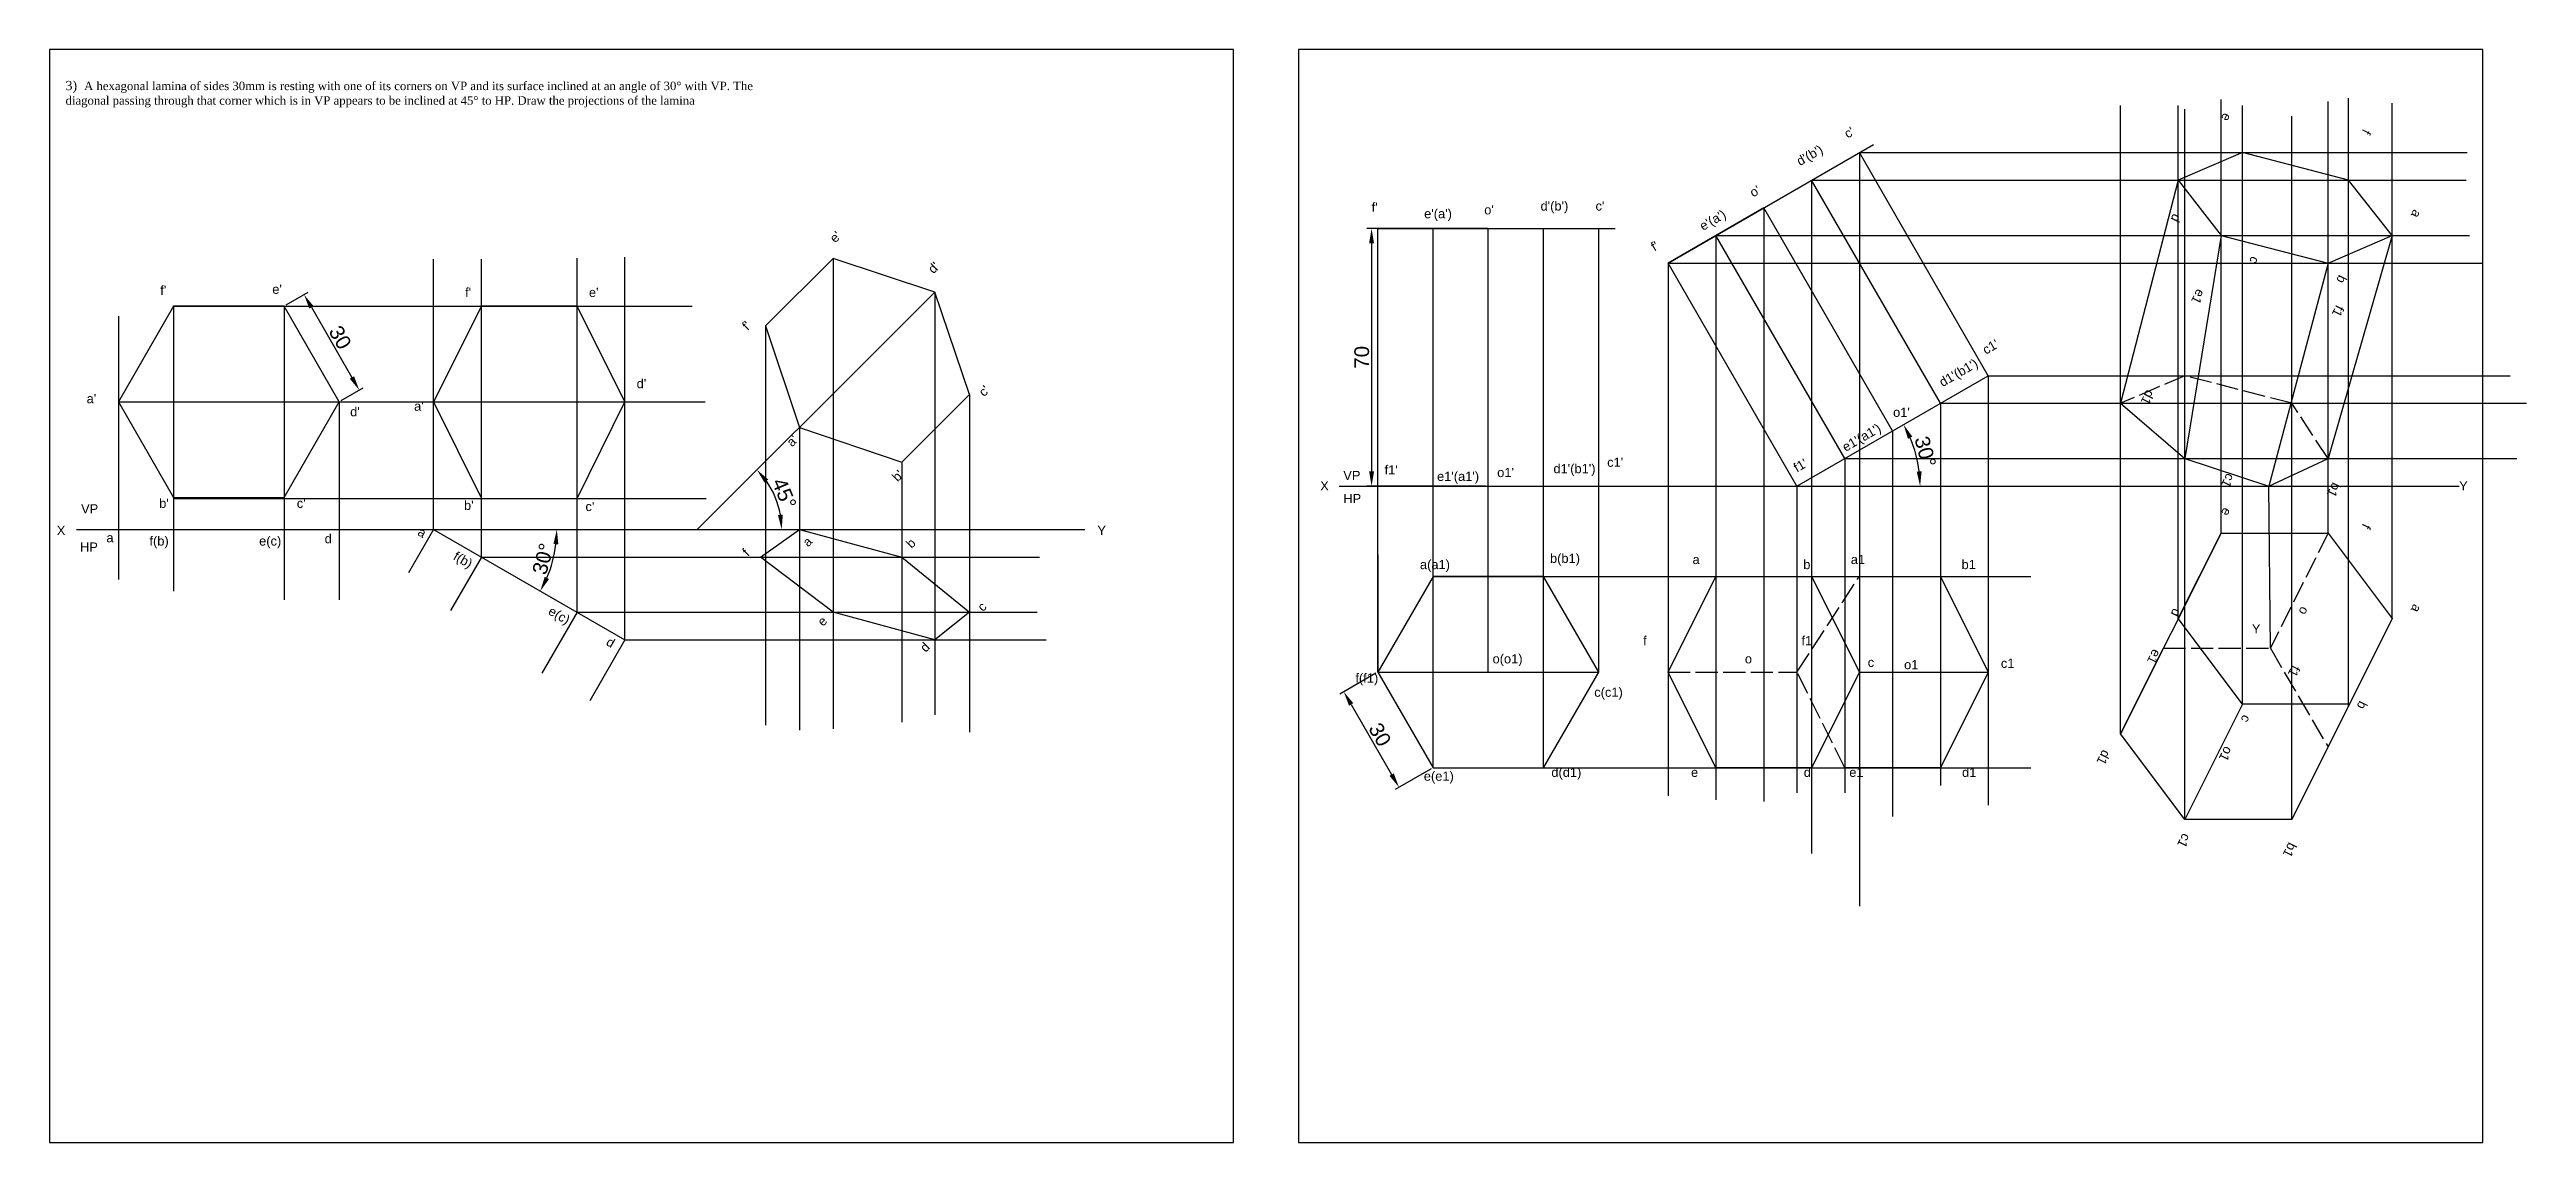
# Model space of a CAD drawing. Header units: millimetres. Extents: x 0 to 1139, y 0 to 297.
# Drawn here: x 466 to 1139, y 0 to 297 of the extents above; entities that cross this region are included whole.
import ezdxf

# ---------------------------------------------------------------- set-up
doc = ezdxf.new("R2010")
doc.units = ezdxf.units.MM
doc.linetypes.add('ACAD_ISO02W100', pattern=[15, 12, -3])
doc.styles.get("Standard").update_dxf_attribs({"font": 'arial.ttf'})
doc.dimstyles.new('ISO-25', dxfattribs={"dimtxt": 4, "dimasz": 4, "dimexe": 1.25, "dimexo": 0.625, "dimtad": 1, "dimdec": 0, "dimtxsty": 'Standard', "dimcen": 2.5, "dimadec": 0, "dimazin": 0, "dimtfac": 1, "dimtdec": 0, "dimtmove": 0, "dimatfit": 3, "dimfxl": 1, "dimarcsym": 0})

msp = doc.modelspace()

# ---------------------------------------------------------------- texts
at = {"char_height": 2.5, "attachment_point": 1}
for s, width, insert in [('{\\fTimes New Roman|b0|i0|c0|p18;\\P3)  \\H0.91667x;A hexagonal lamina of sides 30mm is resting with one of its corners on VP and its surface inclined at an angle of 30° with VP. The diagonal passing through that corner which is in VP appears to be inclined at 45° to HP. Draw the projections of the lamina }', 197.9284, (470.35, 292.63)), ("d'(b')", 6.7596, (870.86, 255.74)), ("c'", 6.7596, (885.79, 255.73)), ("f'", 6.7596, (825, 255.39)), ("e'(a')", 6.7596, (839.25, 253.64)), ("o'", 6.7596, (855.57, 254.69)), ("f'", 8.619, (496.06, 232.82)), ("e'", 8.619, (526.48, 233.11)), ("f'", 8.619, (578.83, 232.25)), ("e'", 8.619, (612.47, 232.25)), ("a'", 8.619, (476.07, 203.37)), ("d'", 8.619, (625.42, 207.46)), ("d'", 8.619, (547.63, 199.83)), ("a'", 8.619, (564.99, 201.34)), ("o1'", 6.7596, (966.59, 199.68)), ('VP', 7.6846, (817.3, 182.51)), ("f1'", 6.7596, (828.51, 184.02)), ("e1'(a1')", 6.7596, (842.75, 182.27)), ("o1'", 6.7596, (859.08, 183.32)), ("d1'(b1')", 6.7596, (874.36, 184.36)), ("c1'", 6.7596, (888.95, 186.1)), ("b'", 8.619, (495.77, 174.95)), ("c'", 8.619, (533.14, 174.95)), ('X', 7.6846, (811.03, 179.68)), ('HP', 7.6846, (817.3, 176.23)), ('Y', 7.6846, (1120.29, 179.68)), ('VP', 7.1575, (474.57, 173.44)), ("b'", 8.619, (578.54, 174.38)), ("c'", 8.619, (611.52, 174.08)), ('X', 7.1575, (467.97, 167.57)), ('HP', 7.1575, (474.28, 163.05)), ('a', 8.619, (481.44, 165.59)), ('f(b)', 8.619, (493.13, 164.71)), ('e(c)', 8.619, (522.91, 164.71)), ('d', 8.619, (540.71, 165.32)), ('Y', 7.1575, (750.52, 167.58)), ('a(a1)', 6.7596, (838.11, 158.3)), ('b(b1)', 6.7596, (873.42, 159.99)), ('a', 6.7596, (912.13, 159.68)), ('b', 6.7596, (942.2, 158.3)), ('a1', 6.7596, (955.11, 159.68)), ('b1', 6.7596, (985.18, 158.3)), ('f', 6.7596, (898.72, 137.61)), ('f1', 6.7596, (941.7, 137.61)), ('Y', 7.6846, (1064.02, 140.83)), ('o(o1)', 6.7596, (857.83, 132.69)), ('o', 6.7596, (926.34, 132.69)), ('c', 6.7596, (959.7, 131.73)), ('o1', 6.7596, (969.58, 131.1)), ('c1', 6.7596, (995.85, 131.47)), ('f(f1)', 6.7596, (820.58, 127.47)), ('c(c1)', 6.7596, (885.44, 123.61)), ('e(e1)', 6.7596, (839.16, 100.8)), ('d(d1)', 6.7596, (873.79, 101.85)), ('e', 6.7596, (911.71, 101.84)), ('d', 6.7596, (942.33, 101.84)), ('e1', 6.7596, (954.69, 101.84)), ('d1', 6.7596, (985.31, 101.84))]:
    msp.add_mtext_dynamic_manual_height_columns(s, width=width, gutter_width=12.5, heights=[0], dxfattribs=dict(at, insert=insert))
for s, width, insert, rotation in [("c'", 6.7596, (952.99, 274.93), 30), ('e', 6.7596, (1058.66, 278.87), 243.43495), ("d'(b')", 6.7596, (940.05, 267.47), 30), ('f', 6.7596, (1096.46, 274.49), 243.43495), ("o'", 6.7596, (927.33, 258.93), 30), ("e'(a')", 6.7596, (913.72, 249.85), 30), ('d', 6.7596, (1044.97, 251.48), 243.43495), ('a', 6.7596, (1110.21, 252.62), 243.43495), ("e'", 8.619, (677.57, 246.06), 45), ("f'", 6.7596, (900.51, 244.24), 30), ("d'", 8.619, (704.25, 237.68), 45), ('c', 6.7596, (1066.23, 239.93), 243.43495), ('b', 6.7596, (1089.94, 234.86), 243.43495), ('e1', 6.7596, (1051.4, 231.03), 243.43495), ("f'", 8.619, (653.78, 222.27), 45), ('f1', 6.7596, (1089.2, 226.65), 243.43495), ("c1'", 6.7596, (990.53, 216.21), 30), ("d1'(b1')", 6.7596, (978.77, 207.41), 30), ("c'", 8.619, (718.02, 204.25), 45), ('d1', 6.7596, (1037.71, 203.64), 243.43495), ("e1'(a1')", 6.7596, (952.44, 189.79), 30), ("a'", 8.619, (665.85, 190.62), 45), ("b'", 8.619, (694.5, 181.14), 45), ("f1'", 6.7596, (939.23, 184.19), 30), ('c1', 6.7596, (1059.49, 180.96), 243.43495), ('b1', 6.7596, (1088.26, 178.51), 243.43495), ('e', 6.7596, (1058.66, 171.63), 243.43495), ('a', 8.619, (566.96, 167.34), 330), ('f', 8.619, (653.84, 160.87), 45), ('a', 8.619, (670.2, 163.45), 45), ('b', 8.619, (698.28, 163.04), 45), ('f', 6.7596, (1096.46, 167.26), 243.43495), ('f(b)', 8.619, (576.65, 160.74), 330), ('e(c)', 8.619, (602.43, 145.85), 330), ('e', 8.619, (674.24, 141.86), 45), ('c', 8.619, (717.67, 145.87), 45), ('d', 6.7596, (1044.97, 144.25), 243.43495), ('o', 6.7596, (1079.71, 144.75), 243.43495), ('a', 6.7596, (1110.21, 145.39), 243.43495), ('d', 8.619, (618.16, 137.47), 330), ('d', 8.619, (702.11, 134.8), 45), ('e1', 6.7596, (1039.44, 133.19), 243.43495), ('f1', 6.7596, (1077.24, 128.81), 243.43495), ('c', 6.7596, (1063.93, 115.34), 243.43495), ('b', 6.7596, (1095.52, 119.12), 243.43495), ('d1', 6.7596, (1025.75, 105.8), 243.43495), ('o1', 6.7596, (1058.95, 106.78), 243.43495), ('c1', 6.7596, (1047.53, 83.12), 243.43495), ('b1', 6.7596, (1076.29, 80.67), 243.43495)]:
    msp.add_mtext_dynamic_manual_height_columns(s, width=width, gutter_width=12.5, heights=[0], dxfattribs=dict(at, insert=insert, rotation=rotation))

# ---------------------------------------------------------------- blocks, each defined once
blk = doc.blocks.new('*D17')
at = {"color": 0, "lineweight": -2, "transparency": 16777216}
for p, q in [((530.23, 227.58), (536.19, 231.03)), ((537.11, 226.94), (548.11, 207.89)), ((545.23, 201.6), (551.19, 205.05))]:
    blk.add_line(p, q, dxfattribs=at)
at = {"color": 0, "transparency": 16777216}
for points in [[(537.69, 227.27), (536.53, 226.6), (535.11, 230.4)], [(548.69, 208.22), (547.53, 207.55), (550.11, 204.42)]]:
    blk.add_solid(points, dxfattribs=at)
at = {"layer": 'Defpoints', "color": 0, "transparency": 16777216}
for p in [(529.69, 227.27), (550.11, 204.42), (544.69, 201.29)]:
    blk.add_point(p, dxfattribs=at)
at = {"color": 0, "transparency": 16777216, "insert": (544.92, 218.75), "char_height": 4, "attachment_point": 5, "rotation": 300}
blk.add_mtext('30', dxfattribs=at)
blk = doc.blocks.new('*D18')
at = {"color": 0, "lineweight": -2, "transparency": 16777216}
blk.add_arc((570.26, 166.57), 33.48, 336.84908, 353.15092, dxfattribs=at)
at = {"color": 0, "transparency": 16777216}
for points in [[(602.84, 162.62), (604.17, 162.54), (603.74, 166.57)], [(601.64, 153.11), (600.45, 153.7), (599.26, 149.83)]]:
    blk.add_solid(points, dxfattribs=at)
at = {"layer": 'Defpoints', "color": 0, "transparency": 16777216}
for p in [(473.31, 166.57), (570.26, 166.57), (778.37, 166.57), (601.72, 155.12), (622.22, 136.57)]:
    blk.add_point(p, dxfattribs=at)
at = {"color": 0, "transparency": 16777216, "insert": (600.02, 158.59), "char_height": 4, "attachment_point": 5, "rotation": 75}
blk.add_mtext('30°', dxfattribs=at)
blk = doc.blocks.new('*D19')
at = {"color": 0, "lineweight": -2, "transparency": 16777216}
blk.add_arc((641.86, 166.57), 22.94, 10.00322, 34.99678, dxfattribs=at)
at = {"color": 0, "transparency": 16777216}
for points in [[(660.14, 179.3), (661.16, 180.15), (658.08, 182.79)], [(665.12, 170.61), (663.79, 170.49), (664.8, 166.57)]]:
    blk.add_solid(points, dxfattribs=at)
at = {"layer": 'Defpoints', "color": 0, "transparency": 16777216}
for p in [(695.59, 220.3), (664.02, 172.51), (473.31, 166.57), (641.86, 166.57), (778.37, 166.57)]:
    blk.add_point(p, dxfattribs=at)
at = {"color": 0, "transparency": 16777216, "insert": (665.51, 176.36), "char_height": 4, "attachment_point": 5, "rotation": 292.5}
blk.add_mtext('45°', dxfattribs=at)
blk = doc.blocks.new('*D20')
at = {"color": 0, "lineweight": -2, "transparency": 16777216}
for p, q in [((856.04, 248.35), (823.73, 248.35)), ((824.98, 244.35), (824.98, 182.35)), ((856.04, 178.35), (823.73, 178.35))]:
    blk.add_line(p, q, dxfattribs=at)
at = {"color": 0, "transparency": 16777216}
for points in [[(824.32, 244.35), (825.65, 244.35), (824.98, 248.35)], [(824.32, 182.35), (825.65, 182.35), (824.98, 178.35)]]:
    blk.add_solid(points, dxfattribs=at)
at = {"layer": 'Defpoints', "color": 0, "transparency": 16777216}
for p in [(856.67, 248.35), (824.98, 178.35), (856.67, 178.35)]:
    blk.add_point(p, dxfattribs=at)
at = {"color": 0, "transparency": 16777216, "insert": (822.32, 213.35), "char_height": 4, "attachment_point": 5, "rotation": 90}
blk.add_mtext('70', dxfattribs=at)
blk = doc.blocks.new('*D22')
at = {"color": 0, "lineweight": -2, "transparency": 16777216}
blk.add_arc((940.46, 178.35), 33.46, 6.85341, 23.14659, dxfattribs=at)
at = {"color": 0, "transparency": 16777216}
for points in [[(970.63, 191.2), (971.82, 191.8), (969.44, 195.08)], [(974.34, 182.38), (973.01, 182.3), (973.92, 178.35)]]:
    blk.add_solid(points, dxfattribs=at)
at = {"layer": 'Defpoints', "color": 0, "transparency": 16777216}
for p in [(983.76, 203.35), (973.41, 184.16), (831.5, 178.35), (940.46, 178.35), (1135.59, 178.35)]:
    blk.add_point(p, dxfattribs=at)
at = {"color": 0, "transparency": 16777216, "insert": (975.36, 187.7), "char_height": 4, "attachment_point": 5, "rotation": 285}
blk.add_mtext('30°', dxfattribs=at)
blk = doc.blocks.new('*D24')
at = {"color": 0, "lineweight": -2, "transparency": 16777216}
for p, q in [((826.13, 127.51), (816.35, 121.87)), ((819.43, 119.03), (830.43, 99.97)), ((841.13, 101.53), (831.35, 95.89))]:
    blk.add_line(p, q, dxfattribs=at)
at = {"color": 0, "transparency": 16777216}
for points in [[(820.01, 119.36), (818.85, 118.69), (817.43, 122.49)], [(831.01, 100.31), (829.85, 99.64), (832.43, 96.51)]]:
    blk.add_solid(points, dxfattribs=at)
at = {"layer": 'Defpoints', "color": 0, "transparency": 16777216}
for p in [(826.67, 127.83), (841.67, 101.84), (832.43, 96.51)]:
    blk.add_point(p, dxfattribs=at)
at = {"color": 0, "transparency": 16777216, "insert": (827.24, 110.83), "char_height": 4, "attachment_point": 5, "rotation": 300}
blk.add_mtext('30', dxfattribs=at)

# ---------------------------------------------------------------- dimensions: what is measured, and where the dimension line sits
dim = msp.add_linear_dim(base=(824.98, 178.35), p1=(856.67, 248.35), p2=(856.67, 178.35), angle=90, dimstyle='ISO-25')
dim.commit()
dim.dimension.update_dxf_attribs({"geometry": '*D20', "text_midpoint": (822.32, 213.35)})
for p1, p2, distance, picture, middle in [((529.69, 227.27), (544.69, 201.29), 6.26, '*D17', (544.92, 218.75)), ((826.67, 127.83), (841.67, 101.84), -10.67, '*D24', (827.24, 110.83))]:
    dim = msp.add_aligned_dim(p1=p1, p2=p2, distance=distance, dimstyle='ISO-25')
    dim.commit()
    dim.dimension.update_dxf_attribs({"geometry": picture, "text_midpoint": middle})
for base, line1, line2, picture, middle in [((664.02, 172.51), ((473.31, 166.57), (778.37, 166.57)), ((641.86, 166.57), (695.59, 220.3)), '*D19', (665.51, 176.36)), ((973.41, 184.16), ((831.5, 178.35), (1135.59, 178.35)), ((940.46, 178.35), (983.76, 203.35)), '*D22', (975.36, 187.7)), ((601.72, 155.12), ((570.26, 166.57), (622.22, 136.57)), ((473.31, 166.57), (778.37, 166.57)), '*D18', (600.02, 158.59))]:
    dim = msp.add_angular_dim_2l(base=base, line1=line1, line2=line2, dimstyle='ISO-25')
    dim.commit()
    dim.dimension.update_dxf_attribs({"geometry": picture, "text_midpoint": middle})

# ---------------------------------------------------------------- linework, layer by layer
for p, q in [((787.53, 297), (466, 297)), ((466, 297), (466, 0)), ((787.53, 0), (787.53, 297)), ((1126.7, 297), (805.16, 297)), ((805.16, 297), (805.16, 0)), ((1126.7, 0), (1126.7, 297)), ((1055.64, 165.59), (1055.64, 283.4)), ((1084.69, 165.59), (1084.69, 282.91)), ((1090.22, 118.56), (1090.22, 283.76)), ((1028.37, 111.04), (1028.37, 281.79)), ((1044.02, 142.35), (1044.02, 281.79)), ((1045.8, 87.81), (1045.8, 280.81)), ((1061.45, 119.11), (1061.45, 281.79)), ((1074.84, 87.81), (1074.84, 278.85)), ((1102.11, 142.35), (1102.11, 282.42)), ((905.48, 238.98), (961.25, 271.18)), ((992.44, 208.36), (957.44, 268.98)), ((957.44, 268.98), (957.44, 64.2)), ((957.44, 268.98), (1122.51, 268.98)), ((979.45, 200.86), (944.45, 261.48)), ((944.45, 261.48), (944.45, 78.54)), ((944.45, 261.48), (1122.22, 261.48)), ((931.46, 253.98), (905.48, 238.98)), ((966.46, 193.36), (931.46, 253.98)), ((931.46, 253.98), (931.46, 92.69)), ((856.67, 248.35), (826.67, 248.35)), ((826.67, 248.35), (891.08, 248.35)), ((826.67, 178.35), (826.67, 248.35)), ((841.67, 178.35), (841.67, 248.35)), ((856.67, 178.35), (856.67, 248.35)), ((871.67, 178.35), (871.67, 248.35)), ((886.67, 178.35), (886.67, 248.35)), ((953.47, 185.86), (918.47, 246.48)), ((918.47, 246.48), (918.47, 93.07)), ((918.47, 246.48), (1123.1, 246.48)), ((570.26, 166.57), (570.26, 240)), ((583.25, 159.07), (583.25, 240)), ((609.23, 144.07), (609.23, 240.3)), ((622.22, 136.57), (622.22, 240.59)), ((678.8, 240.25), (660.43, 221.88)), ((706.36, 231.06), (678.8, 240.25)), ((678.8, 240.25), (678.8, 112.45)), ((940.48, 178.36), (905.48, 238.98)), ((905.48, 238.98), (905.48, 94.24)), ((905.48, 238.98), (1126.7, 238.98)), ((669.61, 194.32), (706.36, 231.06)), ((715.8, 203.25), (706.36, 231.06)), ((706.36, 231.06), (706.36, 116.18)), ((484.69, 224.57), (484.69, 181.61)), ((499.69, 227.27), (499.69, 149.79)), ((499.69, 227.27), (640.52, 227.27)), ((529.69, 227.27), (529.69, 147.47)), ((641.86, 166.57), (695.59, 220.3)), ((660.43, 221.88), (669.61, 194.32)), ((660.43, 221.88), (660.43, 113.38)), ((697.43, 184.88), (715.8, 203.25)), ((715.8, 203.25), (715.8, 111.52)), ((940.48, 178.36), (992.44, 208.36)), ((992.44, 208.36), (992.44, 91.7)), ((992.44, 208.36), (1134.19, 208.36)), ((484.69, 201.29), (484.69, 152.99)), ((484.69, 201.29), (644.03, 201.29)), ((544.69, 201.29), (544.69, 147.47)), ((570.26, 201.29), (622.22, 201.29)), ((979.45, 200.86), (979.45, 96.99)), ((979.45, 200.86), (1138.57, 200.86)), ((669.61, 194.32), (697.43, 184.88)), ((669.61, 194.32), (669.61, 112.01)), ((966.46, 193.36), (966.46, 88.62)), ((697.43, 184.88), (697.43, 114.18)), ((953.47, 185.86), (953.47, 95.02)), ((953.47, 185.86), (1135.94, 185.86)), ((499.69, 174.95), (644.33, 174.95)), ((816.19, 178.35), (1120.28, 178.35)), ((826.67, 127.83), (826.67, 178.35)), ((826.67, 178.35), (886.67, 178.35)), ((841.67, 101.84), (841.67, 178.35)), ((856.67, 127.83), (856.67, 178.35)), ((871.67, 101.84), (871.67, 178.35)), ((886.67, 127.83), (886.67, 178.35)), ((940.48, 178.36), (940.48, 95.02)), ((1069.03, 134.28), (1068.63, 178.35)), ((473.31, 166.57), (747.15, 166.57)), ((484.69, 166.57), (484.69, 152.99)), ((499.69, 166.57), (499.69, 149.79)), ((529.69, 166.57), (529.69, 147.47)), ((544.69, 166.57), (544.69, 147.47)), ((570.26, 166.57), (563.47, 154.81)), ((570.26, 166.57), (622.22, 136.57)), ((1044.02, 142.35), (1055.64, 165.59)), ((583.25, 159.07), (574.86, 144.54)), ((583.25, 159.07), (734.8, 159.07)), ((826.67, 159.72), (826.67, 127.83)), ((841.67, 153.81), (1004, 153.81)), ((918.47, 153.81), (944.45, 153.81)), ((953.47, 153.81), (979.45, 153.81)), ((609.23, 144.07), (599.68, 127.53)), ((609.23, 144.07), (734.17, 144.07)), ((1102.11, 142.35), (1090.5, 119.11)), ((622.22, 136.57), (612.67, 120.03)), ((622.22, 136.57), (736.59, 136.57)), ((826.67, 127.83), (886.67, 127.83)), ((1028.37, 111.04), (1039.99, 134.28)), ((1086.46, 111.04), (1074.84, 87.81)), ((841.67, 101.84), (1004, 101.84)), ((944.45, 101.84), (918.47, 101.84)), ((979.45, 101.84), (953.47, 101.84)), ((466, 0), (787.53, 0)), ((805.16, 0), (1126.7, 0))]:
    msp.add_line(p, q)
at = {"lineweight": 30}
for p, q in [((1061.45, 268.98), (1044.02, 261.48)), ((1090.22, 261.48), (1061.45, 268.98)), ((1044.02, 261.48), (1028.37, 200.86)), ((1044.02, 261.48), (1055.64, 246.48)), ((1102.11, 246.48), (1090.22, 261.48)), ((1055.64, 246.48), (1045.8, 185.86)), ((1055.64, 246.48), (1084.69, 238.98)), ((1084.69, 238.98), (1102.11, 246.48)), ((1102.11, 246.48), (1084.69, 185.86)), ((1084.69, 238.98), (1068.63, 178.35)), ((583.25, 227.27), (570.26, 201.29)), ((609.23, 227.27), (583.25, 227.27)), ((622.22, 201.29), (609.23, 227.27)), ((570.26, 201.29), (583.25, 174.95)), ((609.23, 174.95), (622.22, 201.29)), ((1028.37, 200.86), (1045.8, 185.86)), ((1045.8, 185.86), (1068.63, 178.35)), ((1068.63, 178.35), (1084.69, 185.86)), ((583.25, 174.95), (609.23, 174.95)), ((484.69, 166.57), (544.69, 166.57)), ((659.03, 159.07), (669.61, 166.57)), ((669.61, 166.57), (697.43, 159.07)), ((1055.64, 165.59), (1028.37, 111.04)), ((1055.64, 165.59), (1084.69, 165.59)), ((1084.69, 165.59), (1102.11, 142.35)), ((678.8, 144.07), (659.03, 159.07)), ((697.43, 159.07), (715.8, 144.07)), ((905.48, 127.83), (918.47, 153.81)), ((918.47, 153.81), (979.45, 153.81)), ((944.45, 153.81), (957.44, 127.83)), ((979.45, 153.81), (992.44, 127.83)), ((706.36, 136.57), (678.8, 144.07)), ((715.8, 144.07), (706.36, 136.57)), ((1061.45, 119.11), (1044.02, 142.35)), ((1102.11, 142.35), (1074.84, 87.81)), ((918.47, 101.84), (905.48, 127.83)), ((957.44, 127.83), (944.45, 101.84)), ((957.44, 127.83), (992.44, 127.83)), ((992.44, 127.83), (979.45, 101.84)), ((1061.45, 119.11), (1045.8, 87.81)), ((1090.5, 119.11), (1061.45, 119.11)), ((1045.8, 87.81), (1028.37, 111.04)), ((918.47, 101.84), (979.45, 101.84)), ((1074.84, 87.81), (1045.8, 87.81))]:
    msp.add_line(p, q, dxfattribs=at)
at = {"linetype": 'ACAD_ISO02W100', "ltscale": 0.5}
for p, q in [((1045.8, 208.36), (1028.37, 200.86)), ((1074.84, 200.86), (1045.8, 208.36)), ((1084.69, 185.86), (1074.84, 200.86)), ((1084.69, 165.59), (1069.03, 134.28)), ((940.48, 127.83), (957.44, 153.81)), ((905.48, 127.83), (940.48, 127.83)), ((953.47, 101.84), (940.48, 127.83)), ((1039.99, 134.28), (1069.03, 134.28)), ((1069.03, 134.28), (1084.69, 107.49))]:
    msp.add_line(p, q, dxfattribs=at)
for points in [[(499.69, 175.31), (529.69, 175.31), (544.69, 201.29), (529.69, 227.27), (499.69, 227.27), (484.69, 201.29)], [(841.67, 101.84), (871.67, 101.84), (886.67, 127.83), (871.67, 153.81), (841.67, 153.81), (826.67, 127.83)]]:
    msp.add_lwpolyline(points, close=True)

msp.set_redraw_order([(e.dxf.handle, doc.entitydb.next_handle()) for e in msp.query("TEXT MTEXT ATTDEF DIMENSION ARC_DIMENSION")])  # texts and dimensions are drawn at this point

doc.saveas('drawing.dxf')
